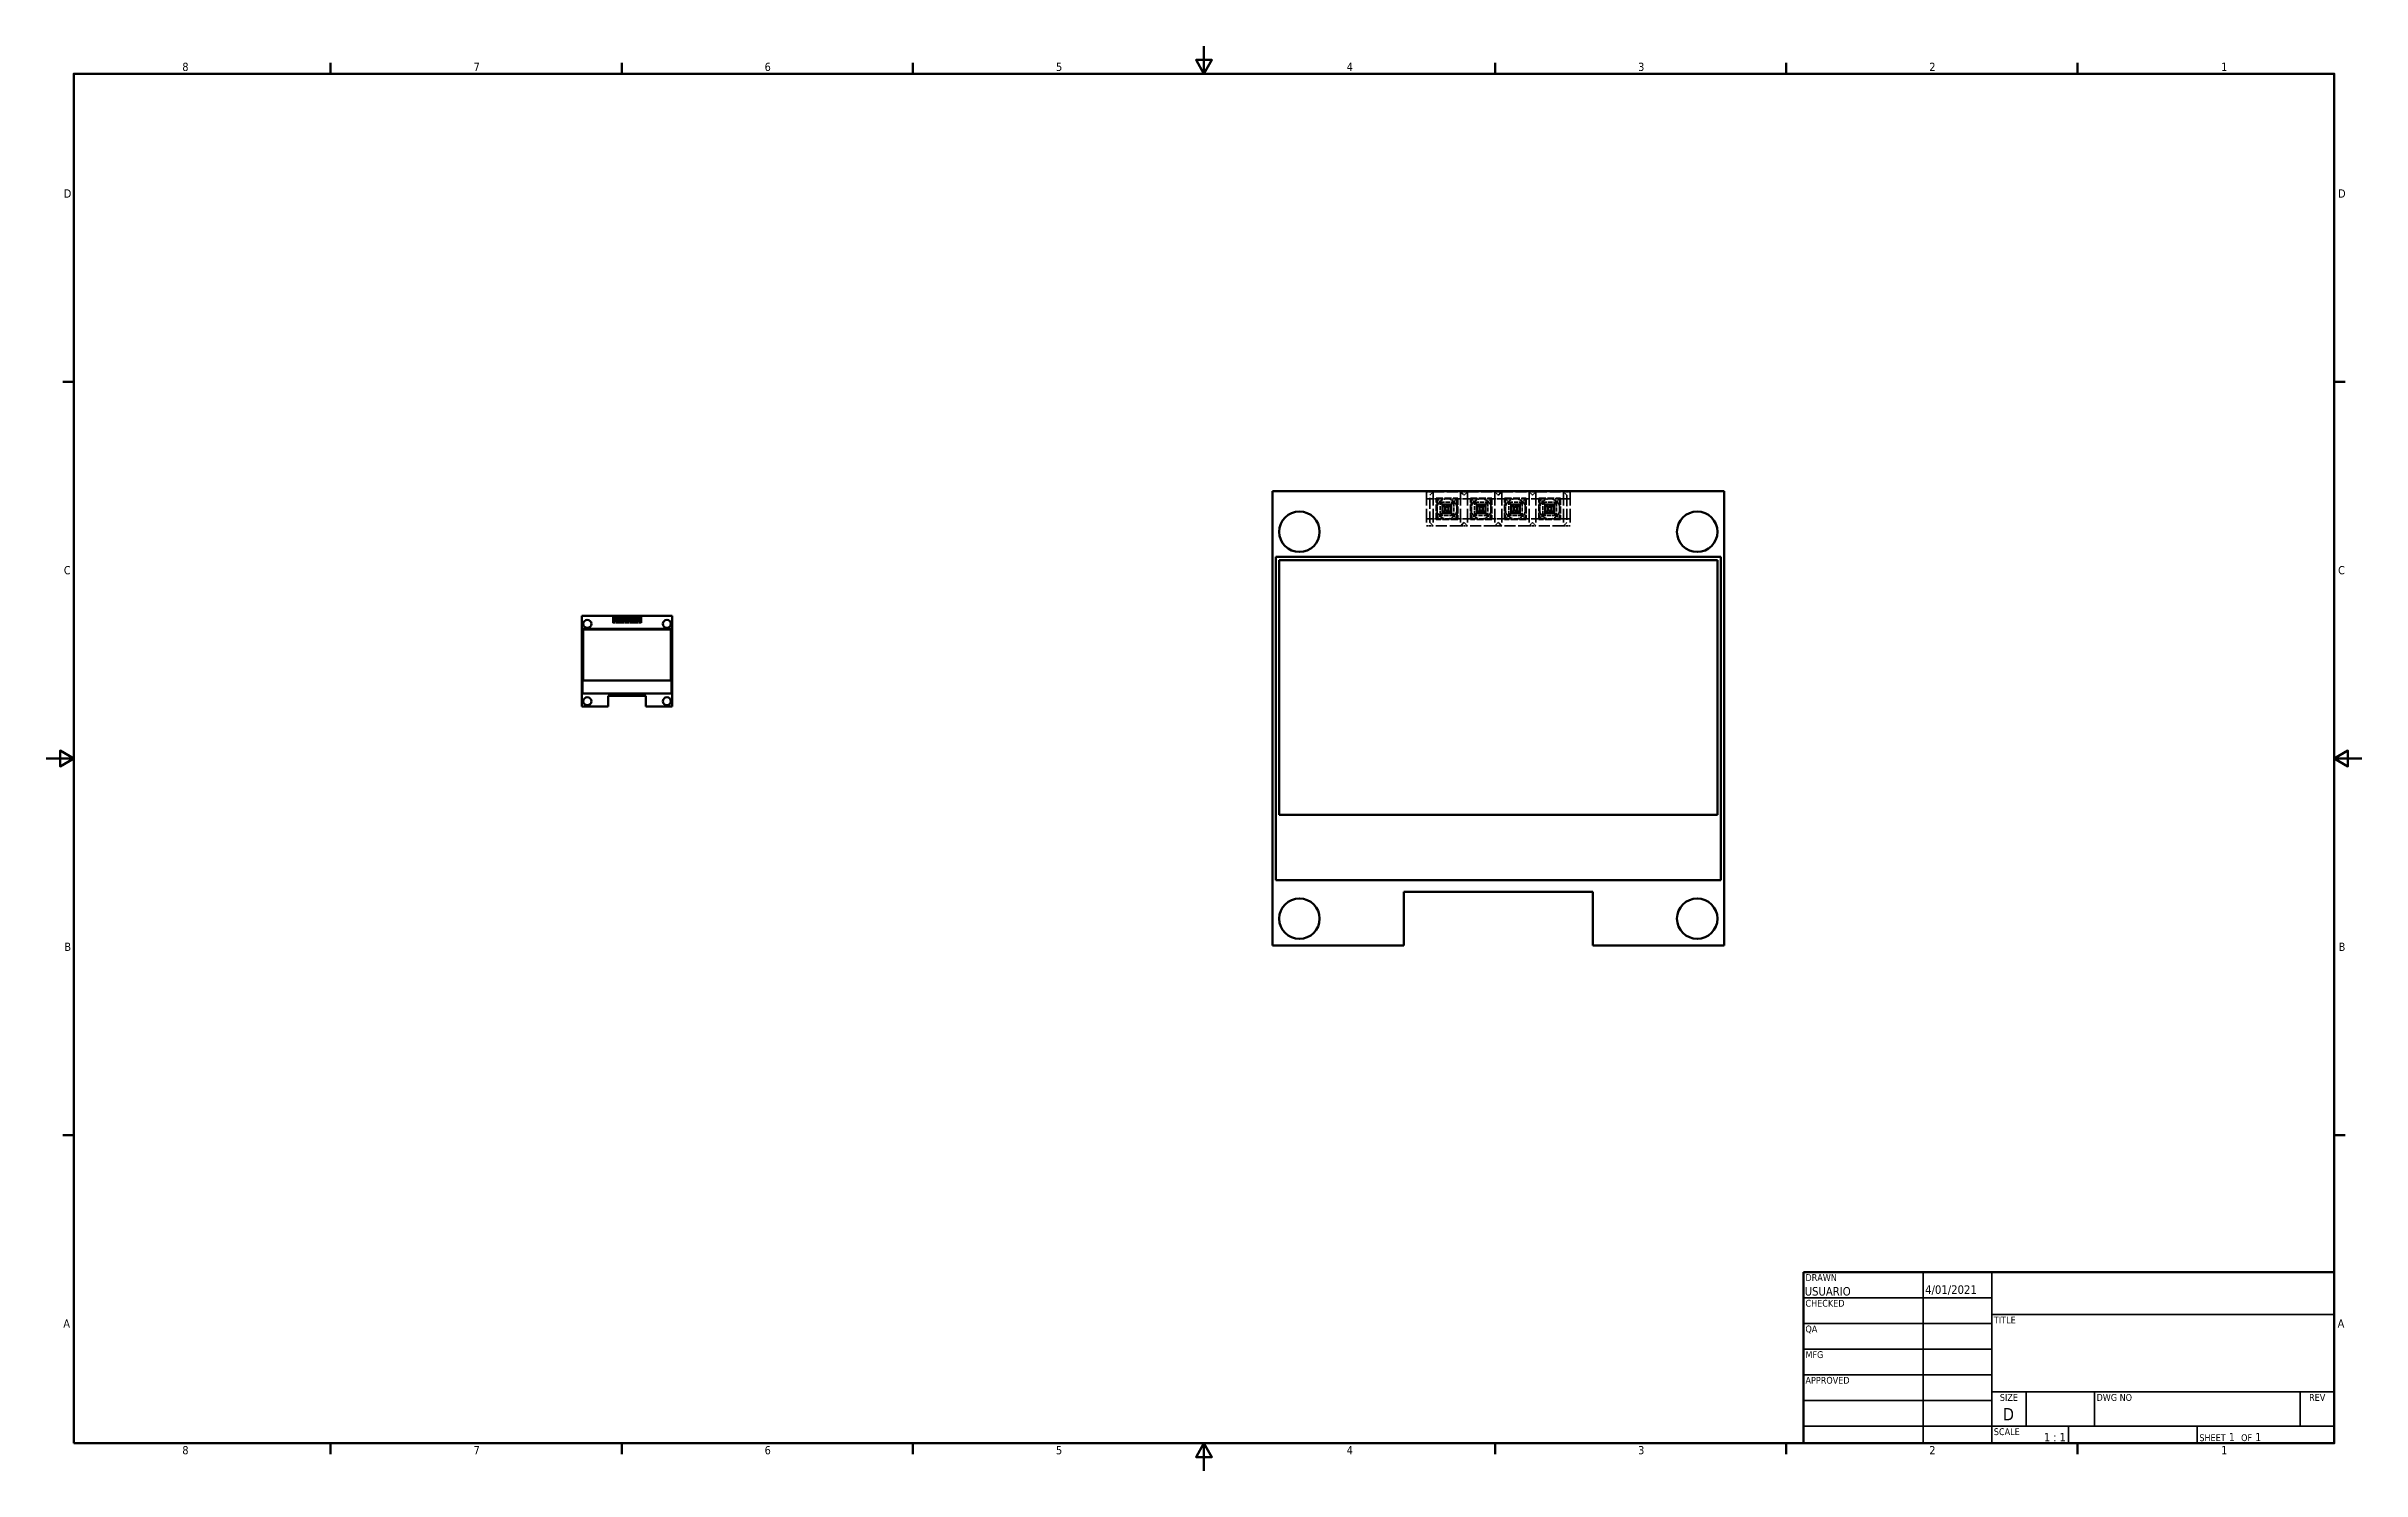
# Model space of a CAD drawing. Header units: millimetres. Extents: x 3 to 861, y 15 to 544.
import ezdxf
from ezdxf.enums import TextEntityAlignment as Align

# ---------------------------------------------------------------- set-up
doc = ezdxf.new("R2010")
doc.units = ezdxf.units.MM
doc.linetypes.add('DASHED', pattern=[0.2067, 0.1654, -0.0413])
for name, color, linetype, lineweight in [('Border (ANSI)', 7, 'Continuous', 70), ('Hidden (ANSI)', 7, 'DASHED', 35), ('Title (ANSI)', 7, 'Continuous', 50), ('Visible (ANSI)', 7, 'Continuous', 50)]:
    doc.layers.add(name, color=color, linetype=linetype, lineweight=lineweight)
doc.styles.add('Note Text (ANSI)', font='tahoma.ttf')
doc.styles.add('Text Style30', font='tahoma.ttf')
doc.styles.add('Text Style38', font='tahoma.ttf')
doc.styles.add('Text Style39', font='tahoma.ttf')

# ---------------------------------------------------------------- blocks, each defined once
blk = doc.blocks.new('Borders Default Border')
at = {"layer": 'Border (ANSI)'}
for p, q in [((107.95, 533.4), (107.95, 537.46)), ((215.9, 533.4), (215.9, 537.46)), ((323.85, 533.4), (323.85, 537.46)), ((539.75, 533.4), (539.75, 537.46)), ((647.7, 533.4), (647.7, 537.46)), ((755.65, 533.4), (755.65, 537.46)), ((12.7, 419.1), (8.64, 419.1)), ((850.9, 419.1), (854.96, 419.1)), ((12.7, 139.7), (8.64, 139.7)), ((850.9, 139.7), (854.96, 139.7)), ((107.95, 25.4), (107.95, 21.34)), ((215.9, 25.4), (215.9, 21.34)), ((323.85, 25.4), (323.85, 21.34)), ((539.75, 25.4), (539.75, 21.34)), ((647.7, 25.4), (647.7, 21.34)), ((755.65, 25.4), (755.65, 21.34))]:
    blk.add_line(p, q, dxfattribs=at)
at = {"layer": 'Border (ANSI)', "flags": 128}
for points in [[(431.8, 543.56), (431.8, 533.4), (428.87, 538.48), (434.73, 538.48), (431.8, 533.4)], [(12.7, 25.4), (12.7, 533.4), (850.9, 533.4), (850.9, 25.4), (12.7, 25.4)], [(2.54, 279.4), (12.7, 279.4), (7.62, 282.33), (7.62, 276.47), (12.7, 279.4)], [(861.06, 279.4), (850.9, 279.4), (855.98, 282.33), (855.98, 276.47), (850.9, 279.4)], [(431.8, 15.24), (431.8, 25.4), (428.87, 20.32), (434.73, 20.32), (431.8, 25.4)]]:
    blk.add_lwpolyline(points, dxfattribs=at)
at = {"layer": 'Border (ANSI)', "char_height": 3.05, "attachment_point": 7, "style": 'Note Text (ANSI)'}
for s, insert in [('8', (52.98, 534.35)), ('7', (160.98, 534.42)), ('6', (268.9, 534.35)), ('5', (376.93, 534.35)), ('4', (484.71, 534.42)), ('3', (592.78, 534.35)), ('2', (700.75, 534.42)), ('1', (808.94, 534.42)), ('D', (9.04, 487.43)), ('D', (852.32, 487.43)), ('C', (9.04, 347.67)), ('C', (852.32, 347.67)), ('B', (9.23, 208.03)), ('B', (852.51, 208.03)), ('A', (8.86, 68.33)), ('A', (852.14, 68.33)), ('8', (52.98, 21.27)), ('7', (160.98, 21.34)), ('6', (268.9, 21.27)), ('5', (376.93, 21.27)), ('4', (484.71, 21.34)), ('3', (592.78, 21.27)), ('2', (700.75, 21.34)), ('1', (808.94, 21.34))]:
    blk.add_mtext(s, dxfattribs=dict(at, insert=insert))
blk = doc.blocks.new('Title Blocks ANSI - Large')
at = {"layer": 'Title (ANSI)'}
for p, q in [((127, 189.23), (127, 125.73)), ((323.85, 189.23), (127, 189.23)), ((323.85, 125.73), (323.85, 189.23)), ((127, 125.73), (323.85, 125.73))]:
    blk.add_line(p, q, dxfattribs=at)
at = {"layer": 'Title (ANSI)', "lineweight": 35}
for p, q in [((171.45, 125.73), (171.45, 189.23)), ((196.85, 125.73), (196.85, 189.23)), ((127, 179.7), (196.85, 179.7)), ((196.85, 173.48), (323.85, 173.48)), ((127, 170.18), (196.85, 170.18)), ((127, 160.65), (196.85, 160.65)), ((127, 151.13), (196.85, 151.13)), ((127, 141.6), (196.85, 141.6)), ((323.85, 144.78), (196.85, 144.78)), ((209.55, 132.08), (209.55, 144.78)), ((234.95, 132.08), (234.95, 144.78)), ((311.15, 132.08), (311.15, 144.78)), ((196.85, 132.08), (127, 132.08)), ((323.85, 132.08), (196.85, 132.08)), ((225.3, 132.08), (225.3, 125.73)), ((273.05, 132.08), (273.05, 125.73))]:
    blk.add_line(p, q, dxfattribs=at)
at = {"layer": 'Title (ANSI)', "style": 'Text Style38'}
for s, p in [('DRAWN', (127.76, 188.47)), ('CHECKED', (127.76, 178.94)), ('TITLE', (197.61, 172.72)), ('QA', (127.76, 169.42)), ('MFG', (127.76, 159.89)), ('APPROVED', (127.76, 150.37)), ('DWG NO', (235.71, 144.02)), ('SCALE', (197.61, 131.32))]:
    blk.add_text(s, height=2.54, dxfattribs=at).set_placement(p, align=Align.TOP_LEFT)
for s, p in [('SIZE', (203.2, 144.02)), ('REV', (317.5, 144.02))]:
    blk.add_text(s, height=2.54, dxfattribs=at).set_placement(p, align=Align.TOP_CENTER)
at = {"layer": 'Title (ANSI)', "insert": (273.81, 126.49), "char_height": 3.048, "attachment_point": 7, "style": 'Note Text (ANSI)'}
blk.add_mtext('\\fTahoma|b0|i0;\\H2.5400;SHEET\\fTahoma|b0|i0;\\H3.0480; 1  \\fTahoma|b0|i0;\\H2.5400;OF\\fTahoma|b0|i0;\\H3.0480; 1 ', dxfattribs=at)
at = {"layer": 'Title (ANSI)'}
for tag, p, height, style in [('AUTHOR_001', (127.48, 180.53), 3.17, 'Text Style39'), ('CREATION_DATE_001', (172.13, 181.16), 3.17, 'Text Style39'), ('Sheet_Size_001', (200.93, 134.24), 4.57, 'Text Style30'), ('Initial_View_Scale_001', (216.2, 126.49), 3.05, 'Note Text (ANSI)')]:
    blk.add_attdef(tag, p, '', height=height, dxfattribs=dict(at, style=style))
at = {"layer": 'Title (ANSI)', "style": 'Text Style39'}
for tag, p in [('COMPANY', (260.35, 181.36)), ('REVISION_NUMBER', (317.5, 136.52))]:
    blk.add_attdef(tag, text='', height=3.17, dxfattribs=at).set_placement(p, align=Align.MIDDLE_CENTER)
at = {"layer": 'Title (ANSI)'}
for tag, height, style, p in [('CHECKED_BY', 3.17, 'Text Style39', (127.76, 170.94)), ('CHECKED_DATE', 3.17, 'Text Style39', (172.21, 170.94)), ('MFG_APPROVED_BY', 3.17, 'Text Style39', (127.76, 151.89)), ('MFG_APPROVED_DATE', 3.17, 'Text Style39', (172.21, 151.89)), ('ENG_APPROVED_BY', 3.17, 'Text Style39', (127.76, 142.37)), ('ENG_APPROVAL_DATE', 3.17, 'Text Style39', (172.21, 142.37)), ('PART_NUMBER', 4.57, 'Text Style30', (235.71, 132.84))]:
    blk.add_attdef(tag, text='', height=height, dxfattribs=dict(at, style=style)).set_placement(p, align=Align.BOTTOM_LEFT)
at = {"layer": 'Title (ANSI)', "style": 'Text Style30'}
blk.add_attdef('TITLE', text='', height=4.57, dxfattribs=at).set_placement((197.61, 158.06), align=Align.MIDDLE_LEFT)

msp = doc.modelspace()

# ---------------------------------------------------------------- linework, layer by layer
at = {"layer": 'Hidden (ANSI)', "ltscale": 30.720852}
for p, q in [((514.28, 378.35), (514.28, 365.65)), ((516.8, 378.35), (516.8, 365.65)), ((526.96, 378.35), (526.96, 365.65)), ((529.5, 378.35), (529.5, 365.65)), ((539.66, 378.35), (539.66, 365.65)), ((542.2, 378.35), (542.2, 365.65)), ((552.36, 378.35), (552.36, 365.65)), ((554.9, 378.35), (554.9, 365.65)), ((565.06, 378.35), (565.06, 365.65)), ((567.58, 378.35), (567.58, 365.65))]:
    msp.add_line(p, q, dxfattribs=at)
at = {"layer": 'Hidden (ANSI)', "ltscale": 4.799736}
for p, q in [((514.28, 378.35), (516.8, 378.35)), ((565.06, 378.35), (567.58, 378.35)), ((514.28, 365.65), (516.8, 365.65)), ((565.06, 365.65), (567.58, 365.65))]:
    msp.add_line(p, q, dxfattribs=at)
at = {"layer": 'Hidden (ANSI)', "ltscale": 3.420833}
for p, q in [((515.53, 377.08), (516.8, 378.35)), ((526.96, 378.35), (528.23, 377.08)), ((528.23, 377.08), (529.5, 378.35)), ((539.66, 378.35), (540.93, 377.08)), ((540.93, 377.08), (542.2, 378.35)), ((552.36, 378.35), (553.63, 377.08)), ((553.63, 377.08), (554.9, 378.35)), ((565.06, 378.35), (566.33, 377.08)), ((516.8, 365.65), (515.53, 366.92)), ((528.23, 366.92), (526.96, 365.65)), ((529.5, 365.65), (528.23, 366.92)), ((540.93, 366.92), (539.66, 365.65)), ((542.2, 365.65), (540.93, 366.92)), ((553.63, 366.92), (552.36, 365.65)), ((554.9, 365.65), (553.63, 366.92)), ((566.33, 366.92), (565.06, 365.65))]:
    msp.add_line(p, q, dxfattribs=at)
at = {"layer": 'Hidden (ANSI)', "ltscale": 24.576681}
for p, q in [((516.8, 378.35), (526.96, 378.35)), ((529.5, 378.35), (539.66, 378.35)), ((542.2, 378.35), (552.36, 378.35)), ((554.9, 378.35), (565.06, 378.35)), ((515.53, 366.92), (515.53, 377.08)), ((566.33, 377.08), (566.33, 366.92)), ((526.96, 365.65), (516.8, 365.65)), ((539.66, 365.65), (529.5, 365.65)), ((552.36, 365.65), (542.2, 365.65)), ((565.06, 365.65), (554.9, 365.65))]:
    msp.add_line(p, q, dxfattribs=at)
at = {"layer": 'Hidden (ANSI)', "ltscale": 4.83783}
for p, q in [((526.96, 378.35), (529.5, 378.35)), ((539.66, 378.35), (542.2, 378.35)), ((552.36, 378.35), (554.9, 378.35)), ((526.96, 365.65), (529.5, 365.65)), ((539.66, 365.65), (542.2, 365.65)), ((552.36, 365.65), (554.9, 365.65)), ((212.56, 332.3), (212.56, 329.76)), ((213.06, 332.3), (213.06, 329.76)), ((215.1, 332.3), (215.1, 329.76)), ((215.6, 332.3), (215.6, 329.76)), ((217.64, 332.3), (217.64, 329.76)), ((218.14, 332.3), (218.14, 329.76)), ((220.18, 332.3), (220.18, 329.76)), ((220.68, 332.3), (220.68, 329.76)), ((222.72, 332.3), (222.72, 329.76)), ((223.22, 332.3), (223.22, 329.76))]:
    msp.add_line(p, q, dxfattribs=at)
at = {"layer": 'Hidden (ANSI)', "ltscale": 7.332982}
for p, q in [((514.28, 375.75), (518.13, 375.75)), ((563.73, 375.75), (567.58, 375.75)), ((514.28, 368.25), (518.13, 368.25)), ((563.73, 368.25), (567.58, 368.25))]:
    msp.add_line(p, q, dxfattribs=at)
at = {"layer": 'Hidden (ANSI)', "ltscale": 15.237473}
for p, q in [((517.88, 368), (517.88, 376)), ((517.88, 376), (525.88, 376)), ((525.88, 376), (525.88, 368)), ((530.58, 368), (530.58, 376)), ((530.58, 376), (538.58, 376)), ((538.58, 376), (538.58, 368)), ((543.28, 368), (543.28, 376)), ((543.28, 376), (551.28, 376)), ((551.28, 376), (551.28, 368)), ((555.98, 368), (555.98, 376)), ((555.98, 376), (563.98, 376)), ((563.98, 376), (563.98, 368)), ((525.88, 368), (517.88, 368)), ((538.58, 368), (530.58, 368)), ((551.28, 368), (543.28, 368)), ((563.98, 368), (555.98, 368))]:
    msp.add_line(p, q, dxfattribs=at)
at = {"layer": 'Hidden (ANSI)', "ltscale": 4.948447}
for p, q in [((519.38, 374.5), (517.88, 376)), ((519.38, 369.5), (517.88, 368)), ((524.38, 374.5), (525.88, 376)), ((524.38, 369.5), (525.88, 368)), ((532.08, 374.5), (530.58, 376)), ((532.08, 369.5), (530.58, 368)), ((537.08, 374.5), (538.58, 376)), ((537.08, 369.5), (538.58, 368)), ((544.78, 374.5), (543.28, 376)), ((544.78, 369.5), (543.28, 368)), ((549.78, 374.5), (551.28, 376)), ((549.78, 369.5), (551.28, 368)), ((557.48, 374.5), (555.98, 376)), ((557.48, 369.5), (555.98, 368)), ((562.48, 374.5), (563.98, 376)), ((562.48, 369.5), (563.98, 368))]:
    msp.add_line(p, q, dxfattribs=at)
at = {"layer": 'Hidden (ANSI)', "ltscale": 0.237987}
for p, q in [((518.25, 375.75), (518.13, 375.75)), ((525.63, 375.75), (525.5, 375.75)), ((530.83, 375.75), (530.95, 375.75)), ((538.2, 375.75), (538.33, 375.75)), ((543.53, 375.75), (543.65, 375.75)), ((550.9, 375.75), (551.03, 375.75)), ((556.23, 375.75), (556.35, 375.75)), ((563.6, 375.75), (563.73, 375.75)), ((518.13, 368.25), (518.25, 368.25)), ((525.5, 368.25), (525.63, 368.25)), ((530.83, 368.25), (530.95, 368.25)), ((538.2, 368.25), (538.33, 368.25)), ((543.53, 368.25), (543.65, 368.25)), ((550.9, 368.25), (551.03, 368.25)), ((556.23, 368.25), (556.35, 368.25)), ((563.6, 368.25), (563.73, 368.25))]:
    msp.add_line(p, q, dxfattribs=at)
at = {"layer": 'Hidden (ANSI)', "ltscale": 14.285125}
for p, q in [((518.13, 368.25), (518.13, 375.75)), ((518.25, 375.75), (518.25, 368.25)), ((525.5, 375.75), (525.5, 368.25)), ((525.63, 368.25), (525.63, 375.75)), ((530.83, 375.75), (530.83, 368.25)), ((530.95, 375.75), (530.95, 368.25)), ((538.2, 375.75), (538.2, 368.25)), ((538.33, 375.75), (538.33, 368.25)), ((543.53, 375.75), (543.53, 368.25)), ((543.65, 375.75), (543.65, 368.25)), ((550.9, 375.75), (550.9, 368.25)), ((551.03, 375.75), (551.03, 368.25)), ((556.23, 375.75), (556.23, 368.25)), ((556.35, 375.75), (556.35, 368.25)), ((563.6, 375.75), (563.6, 368.25)), ((563.73, 375.75), (563.73, 368.25))]:
    msp.add_line(p, q, dxfattribs=at)
at = {"layer": 'Hidden (ANSI)', "ltscale": 13.80895}
for p, q in [((518.25, 375.75), (525.5, 375.75)), ((530.95, 375.75), (538.2, 375.75)), ((543.65, 375.75), (550.9, 375.75)), ((556.35, 375.75), (563.6, 375.75)), ((518.25, 368.25), (525.5, 368.25)), ((530.95, 368.25), (538.2, 368.25)), ((543.65, 368.25), (550.9, 368.25)), ((556.35, 368.25), (563.6, 368.25))]:
    msp.add_line(p, q, dxfattribs=at)
at = {"layer": 'Hidden (ANSI)', "ltscale": 1.013358}
for p, q in [((519.33, 374.52), (519.23, 374.63)), ((519.33, 369.43), (519.23, 369.33)), ((524.42, 374.52), (524.53, 374.63)), ((524.42, 369.43), (524.53, 369.33)), ((532.03, 374.52), (531.93, 374.63)), ((532.03, 369.43), (531.93, 369.33)), ((537.12, 374.52), (537.23, 374.63)), ((537.12, 369.43), (537.23, 369.33)), ((544.73, 374.52), (544.63, 374.63)), ((544.73, 369.43), (544.63, 369.33)), ((549.82, 374.52), (549.93, 374.63)), ((549.82, 369.43), (549.93, 369.33)), ((557.43, 374.52), (557.33, 374.63)), ((557.43, 369.43), (557.33, 369.33)), ((562.52, 374.52), (562.63, 374.63)), ((562.52, 369.43), (562.63, 369.33))]:
    msp.add_line(p, q, dxfattribs=at)
at = {"layer": 'Hidden (ANSI)', "ltscale": 9.523383}
for p, q in [((519.38, 369.5), (519.38, 374.5)), ((519.38, 374.5), (524.38, 374.5)), ((524.38, 369.5), (519.38, 369.5)), ((524.38, 374.5), (524.38, 369.5)), ((532.08, 369.5), (532.08, 374.5)), ((532.08, 374.5), (537.08, 374.5)), ((537.08, 369.5), (532.08, 369.5)), ((537.08, 374.5), (537.08, 369.5)), ((544.78, 369.5), (544.78, 374.5)), ((544.78, 374.5), (549.78, 374.5)), ((549.78, 369.5), (544.78, 369.5)), ((549.78, 374.5), (549.78, 369.5)), ((557.48, 369.5), (557.48, 374.5)), ((557.48, 374.5), (562.48, 374.5)), ((562.48, 369.5), (557.48, 369.5)), ((562.48, 374.5), (562.48, 369.5))]:
    msp.add_line(p, q, dxfattribs=at)
at = {"layer": 'Hidden (ANSI)', "ltscale": 6.666338}
for p, q in [((520.13, 370.25), (520.13, 373.75)), ((520.13, 373.75), (523.63, 373.75)), ((520.13, 370.25), (523.63, 370.25)), ((523.63, 370.25), (523.63, 373.75)), ((532.83, 370.25), (532.83, 373.75)), ((532.83, 373.75), (536.33, 373.75)), ((532.83, 370.25), (536.33, 370.25)), ((536.33, 370.25), (536.33, 373.75)), ((545.53, 370.25), (545.53, 373.75)), ((545.53, 373.75), (549.03, 373.75)), ((545.53, 370.25), (549.03, 370.25)), ((549.03, 370.25), (549.03, 373.75)), ((558.23, 370.25), (558.23, 373.75)), ((558.23, 373.75), (561.73, 373.75)), ((558.23, 370.25), (561.73, 370.25)), ((561.73, 370.25), (561.73, 373.75))]:
    msp.add_line(p, q, dxfattribs=at)
at = {"layer": 'Hidden (ANSI)', "ltscale": 0.236097}
for p, q in [((520.28, 373.58), (520.25, 373.6)), ((523.48, 373.58), (523.5, 373.6)), ((532.98, 373.58), (532.95, 373.6)), ((536.18, 373.58), (536.2, 373.6)), ((545.68, 373.58), (545.65, 373.6)), ((548.88, 373.58), (548.9, 373.6)), ((558.38, 373.58), (558.35, 373.6)), ((561.58, 373.58), (561.6, 373.6))]:
    msp.add_line(p, q, dxfattribs=at)
at = {"layer": 'Hidden (ANSI)', "ltscale": 6.094929}
for p, q in [((520.28, 373.58), (520.28, 370.38)), ((523.48, 373.58), (520.28, 373.58)), ((523.48, 370.38), (523.48, 373.58)), ((532.98, 373.58), (532.98, 370.38)), ((536.18, 373.58), (532.98, 373.58)), ((536.18, 370.38), (536.18, 373.58)), ((545.68, 373.58), (545.68, 370.38)), ((548.88, 373.58), (545.68, 373.58)), ((548.88, 370.38), (548.88, 373.58)), ((558.38, 373.58), (558.38, 370.38)), ((561.58, 373.58), (558.38, 373.58)), ((561.58, 370.38), (561.58, 373.58))]:
    msp.add_line(p, q, dxfattribs=at)
at = {"layer": 'Hidden (ANSI)', "ltscale": 3.809293}
for p, q in [((520.38, 371), (520.38, 373)), ((521.13, 373), (521.13, 371)), ((522.63, 371), (522.63, 373)), ((523.38, 371), (523.38, 373)), ((533.08, 371), (533.08, 373)), ((533.83, 373), (533.83, 371)), ((535.33, 371), (535.33, 373)), ((536.08, 371), (536.08, 373)), ((545.78, 371), (545.78, 373)), ((546.53, 373), (546.53, 371)), ((548.03, 371), (548.03, 373)), ((548.78, 371), (548.78, 373)), ((558.48, 371), (558.48, 373)), ((559.23, 373), (559.23, 371)), ((560.73, 371), (560.73, 373)), ((561.48, 371), (561.48, 373))]:
    msp.add_line(p, q, dxfattribs=at)
at = {"layer": 'Hidden (ANSI)', "ltscale": 5.71399}
for p, q in [((520.38, 373), (523.38, 373)), ((520.38, 371), (523.38, 371)), ((533.08, 373), (536.08, 373)), ((533.08, 371), (536.08, 371)), ((545.78, 373), (548.78, 373)), ((545.78, 371), (548.78, 371)), ((558.48, 373), (561.48, 373)), ((558.48, 371), (561.48, 371))]:
    msp.add_line(p, q, dxfattribs=at)
at = {"layer": 'Hidden (ANSI)', "ltscale": 9.904323}
for p, q in [((525.63, 375.75), (530.83, 375.75)), ((538.33, 375.75), (543.53, 375.75)), ((551.03, 375.75), (556.23, 375.75)), ((525.63, 368.25), (530.83, 368.25)), ((538.33, 368.25), (543.53, 368.25)), ((551.03, 368.25), (556.23, 368.25))]:
    msp.add_line(p, q, dxfattribs=at)
at = {"layer": 'Hidden (ANSI)', "ltscale": 0.959867}
for p, q in [((212.56, 332.3), (213.06, 332.3)), ((212.56, 329.76), (213.06, 329.76)), ((222.72, 332.3), (223.22, 332.3)), ((222.72, 329.76), (223.22, 329.76))]:
    msp.add_line(p, q, dxfattribs=at)
at = {"layer": 'Hidden (ANSI)', "ltscale": 1.466516}
for p, q in [((212.56, 331.78), (213.33, 331.78)), ((212.56, 330.28), (213.33, 330.28)), ((222.45, 331.78), (223.22, 331.78)), ((222.45, 330.28), (223.22, 330.28))]:
    msp.add_line(p, q, dxfattribs=at)
at = {"layer": 'Hidden (ANSI)', "ltscale": 0.684087}
for p, q in [((212.81, 332.05), (213.06, 332.3)), ((213.06, 329.76), (212.81, 330.01)), ((215.1, 332.3), (215.35, 332.05)), ((215.35, 330.01), (215.1, 329.76)), ((215.35, 332.05), (215.6, 332.3)), ((215.6, 329.76), (215.35, 330.01)), ((217.64, 332.3), (217.89, 332.05)), ((217.89, 330.01), (217.64, 329.76)), ((217.89, 332.05), (218.14, 332.3)), ((218.14, 329.76), (217.89, 330.01)), ((220.18, 332.3), (220.43, 332.05)), ((220.43, 330.01), (220.18, 329.76)), ((220.43, 332.05), (220.68, 332.3)), ((220.68, 329.76), (220.43, 330.01)), ((222.72, 332.3), (222.97, 332.05)), ((222.97, 330.01), (222.72, 329.76))]:
    msp.add_line(p, q, dxfattribs=at)
at = {"layer": 'Hidden (ANSI)', "ltscale": 3.870244}
for p, q in [((212.81, 330.01), (212.81, 332.05)), ((213.06, 332.3), (215.1, 332.3)), ((215.1, 329.76), (213.06, 329.76)), ((215.6, 332.3), (217.64, 332.3)), ((217.64, 329.76), (215.6, 329.76)), ((218.14, 332.3), (220.18, 332.3)), ((220.18, 329.76), (218.14, 329.76)), ((220.68, 332.3), (222.72, 332.3)), ((222.72, 329.76), (220.68, 329.76)), ((222.97, 332.05), (222.97, 330.01))]:
    msp.add_line(p, q, dxfattribs=at)
at = {"layer": 'Hidden (ANSI)', "ltscale": 3.047415}
for p, q in [((213.28, 330.23), (213.28, 331.83)), ((213.28, 331.83), (214.88, 331.83)), ((214.88, 330.23), (213.28, 330.23)), ((214.88, 331.83), (214.88, 330.23)), ((215.82, 330.23), (215.82, 331.83)), ((215.82, 331.83), (217.42, 331.83)), ((217.42, 330.23), (215.82, 330.23)), ((217.42, 331.83), (217.42, 330.23)), ((218.36, 330.23), (218.36, 331.83)), ((218.36, 331.83), (219.96, 331.83)), ((219.96, 330.23), (218.36, 330.23)), ((219.96, 331.83), (219.96, 330.23)), ((220.9, 330.23), (220.9, 331.83)), ((220.9, 331.83), (222.5, 331.83)), ((222.5, 330.23), (220.9, 330.23)), ((222.5, 331.83), (222.5, 330.23))]:
    msp.add_line(p, q, dxfattribs=at)
at = {"layer": 'Hidden (ANSI)', "ltscale": 0.989609}
for p, q in [((213.58, 331.53), (213.28, 331.83)), ((213.58, 330.53), (213.28, 330.23)), ((214.58, 331.53), (214.88, 331.83)), ((214.58, 330.53), (214.88, 330.23)), ((216.12, 331.53), (215.82, 331.83)), ((216.12, 330.53), (215.82, 330.23)), ((217.12, 331.53), (217.42, 331.83)), ((217.12, 330.53), (217.42, 330.23)), ((218.66, 331.53), (218.36, 331.83)), ((218.66, 330.53), (218.36, 330.23)), ((219.66, 331.53), (219.96, 331.83)), ((219.66, 330.53), (219.96, 330.23)), ((221.2, 331.53), (220.9, 331.83)), ((221.2, 330.53), (220.9, 330.23)), ((222.2, 331.53), (222.5, 331.83)), ((222.2, 330.53), (222.5, 330.23))]:
    msp.add_line(p, q, dxfattribs=at)
at = {"layer": 'Hidden (ANSI)', "ltscale": 0.047517}
for p, q in [((213.35, 331.78), (213.33, 331.78)), ((213.33, 330.28), (213.35, 330.28)), ((214.83, 331.78), (214.8, 331.78)), ((214.8, 330.28), (214.83, 330.28)), ((215.87, 331.78), (215.89, 331.78)), ((215.87, 330.28), (215.89, 330.28)), ((217.34, 331.78), (217.37, 331.78)), ((217.34, 330.28), (217.37, 330.28)), ((218.41, 331.78), (218.43, 331.78)), ((218.41, 330.28), (218.43, 330.28)), ((219.88, 331.78), (219.91, 331.78)), ((219.88, 330.28), (219.91, 330.28)), ((220.95, 331.78), (220.97, 331.78)), ((220.95, 330.28), (220.97, 330.28)), ((222.42, 331.78), (222.45, 331.78)), ((222.42, 330.28), (222.45, 330.28))]:
    msp.add_line(p, q, dxfattribs=at)
at = {"layer": 'Hidden (ANSI)', "ltscale": 2.856945}
for p, q in [((213.33, 330.28), (213.33, 331.78)), ((213.35, 331.78), (213.35, 330.28)), ((214.8, 331.78), (214.8, 330.28)), ((214.83, 330.28), (214.83, 331.78)), ((215.87, 331.78), (215.87, 330.28)), ((215.89, 331.78), (215.89, 330.28)), ((217.34, 331.78), (217.34, 330.28)), ((217.37, 331.78), (217.37, 330.28)), ((218.41, 331.78), (218.41, 330.28)), ((218.43, 331.78), (218.43, 330.28)), ((219.88, 331.78), (219.88, 330.28)), ((219.91, 331.78), (219.91, 330.28)), ((220.95, 331.78), (220.95, 330.28)), ((220.97, 331.78), (220.97, 330.28)), ((222.42, 331.78), (222.42, 330.28)), ((222.45, 331.78), (222.45, 330.28))]:
    msp.add_line(p, q, dxfattribs=at)
at = {"layer": 'Hidden (ANSI)', "ltscale": 2.76171}
for p, q in [((213.35, 331.78), (214.8, 331.78)), ((213.35, 330.28), (214.8, 330.28)), ((215.89, 331.78), (217.34, 331.78)), ((215.89, 330.28), (217.34, 330.28)), ((218.43, 331.78), (219.88, 331.78)), ((218.43, 330.28), (219.88, 330.28)), ((220.97, 331.78), (222.42, 331.78)), ((220.97, 330.28), (222.42, 330.28))]:
    msp.add_line(p, q, dxfattribs=at)
at = {"layer": 'Hidden (ANSI)', "ltscale": 0.202592}
for p, q in [((213.57, 331.53), (213.55, 331.56)), ((213.57, 330.52), (213.55, 330.49)), ((214.59, 331.53), (214.61, 331.56)), ((214.59, 330.52), (214.61, 330.49)), ((216.11, 331.53), (216.09, 331.56)), ((216.11, 330.52), (216.09, 330.49)), ((217.13, 331.53), (217.15, 331.56)), ((217.13, 330.52), (217.15, 330.49)), ((218.65, 331.53), (218.63, 331.56)), ((218.65, 330.52), (218.63, 330.49)), ((219.67, 331.53), (219.69, 331.56)), ((219.67, 330.52), (219.69, 330.49)), ((221.19, 331.53), (221.17, 331.56)), ((221.19, 330.52), (221.17, 330.49)), ((222.21, 331.53), (222.23, 331.56)), ((222.21, 330.52), (222.23, 330.49))]:
    msp.add_line(p, q, dxfattribs=at)
at = {"layer": 'Hidden (ANSI)', "ltscale": 1.904597}
for p, q in [((213.58, 330.53), (213.58, 331.53)), ((213.58, 331.53), (214.58, 331.53)), ((214.58, 330.53), (213.58, 330.53)), ((214.58, 331.53), (214.58, 330.53)), ((216.12, 330.53), (216.12, 331.53)), ((216.12, 331.53), (217.12, 331.53)), ((217.12, 330.53), (216.12, 330.53)), ((217.12, 331.53), (217.12, 330.53)), ((218.66, 330.53), (218.66, 331.53)), ((218.66, 331.53), (219.66, 331.53)), ((219.66, 330.53), (218.66, 330.53)), ((219.66, 331.53), (219.66, 330.53)), ((221.2, 330.53), (221.2, 331.53)), ((221.2, 331.53), (222.2, 331.53)), ((222.2, 330.53), (221.2, 330.53)), ((222.2, 331.53), (222.2, 330.53))]:
    msp.add_line(p, q, dxfattribs=at)
at = {"layer": 'Hidden (ANSI)', "ltscale": 1.333188}
for p, q in [((213.73, 330.68), (213.73, 331.38)), ((213.73, 331.38), (214.43, 331.38)), ((213.73, 330.68), (214.43, 330.68)), ((214.43, 330.68), (214.43, 331.38)), ((216.27, 330.68), (216.27, 331.38)), ((216.27, 331.38), (216.97, 331.38)), ((216.27, 330.68), (216.97, 330.68)), ((216.97, 330.68), (216.97, 331.38)), ((218.81, 330.68), (218.81, 331.38)), ((218.81, 331.38), (219.51, 331.38)), ((218.81, 330.68), (219.51, 330.68)), ((219.51, 330.68), (219.51, 331.38)), ((221.35, 330.68), (221.35, 331.38)), ((221.35, 331.38), (222.05, 331.38)), ((221.35, 330.68), (222.05, 330.68)), ((222.05, 330.68), (222.05, 331.38))]:
    msp.add_line(p, q, dxfattribs=at)
at = {"layer": 'Hidden (ANSI)', "ltscale": 0.047139}
for p, q in [((213.76, 331.35), (213.75, 331.35)), ((214.4, 331.35), (214.4, 331.35)), ((216.3, 331.35), (216.29, 331.35)), ((216.94, 331.35), (216.94, 331.35)), ((218.84, 331.35), (218.83, 331.35)), ((219.48, 331.35), (219.48, 331.35)), ((221.38, 331.35), (221.37, 331.35)), ((222.02, 331.35), (222.02, 331.35))]:
    msp.add_line(p, q, dxfattribs=at)
at = {"layer": 'Hidden (ANSI)', "ltscale": 1.218906}
for p, q in [((213.76, 331.35), (213.76, 330.71)), ((214.4, 331.35), (213.76, 331.35)), ((214.4, 330.71), (214.4, 331.35)), ((216.3, 331.35), (216.3, 330.71)), ((216.94, 331.35), (216.3, 331.35)), ((216.94, 330.71), (216.94, 331.35)), ((218.84, 331.35), (218.84, 330.71)), ((219.48, 331.35), (218.84, 331.35)), ((219.48, 330.71), (219.48, 331.35)), ((221.38, 331.35), (221.38, 330.71)), ((222.02, 331.35), (221.38, 331.35)), ((222.02, 330.71), (222.02, 331.35))]:
    msp.add_line(p, q, dxfattribs=at)
at = {"layer": 'Hidden (ANSI)', "ltscale": 0.761779}
for p, q in [((213.78, 330.83), (213.78, 331.23)), ((213.93, 331.23), (213.93, 330.83)), ((214.23, 330.83), (214.23, 331.23)), ((214.38, 330.83), (214.38, 331.23)), ((216.32, 330.83), (216.32, 331.23)), ((216.47, 331.23), (216.47, 330.83)), ((216.77, 330.83), (216.77, 331.23)), ((216.92, 330.83), (216.92, 331.23)), ((218.86, 330.83), (218.86, 331.23)), ((219.01, 331.23), (219.01, 330.83)), ((219.31, 330.83), (219.31, 331.23)), ((219.46, 330.83), (219.46, 331.23)), ((221.4, 330.83), (221.4, 331.23)), ((221.55, 331.23), (221.55, 330.83)), ((221.85, 330.83), (221.85, 331.23)), ((222, 330.83), (222, 331.23))]:
    msp.add_line(p, q, dxfattribs=at)
at = {"layer": 'Hidden (ANSI)', "ltscale": 1.142718}
for p, q in [((213.78, 331.23), (214.38, 331.23)), ((213.78, 330.83), (214.38, 330.83)), ((216.32, 331.23), (216.92, 331.23)), ((216.32, 330.83), (216.92, 330.83)), ((218.86, 331.23), (219.46, 331.23)), ((218.86, 330.83), (219.46, 330.83)), ((221.4, 331.23), (222, 331.23)), ((221.4, 330.83), (222, 330.83))]:
    msp.add_line(p, q, dxfattribs=at)
at = {"layer": 'Hidden (ANSI)', "ltscale": 1.980784}
for p, q in [((214.83, 331.78), (215.87, 331.78)), ((214.83, 330.28), (215.87, 330.28)), ((217.37, 331.78), (218.41, 331.78)), ((217.37, 330.28), (218.41, 330.28)), ((219.91, 331.78), (220.95, 331.78)), ((219.91, 330.28), (220.95, 330.28))]:
    msp.add_line(p, q, dxfattribs=at)
at = {"layer": 'Hidden (ANSI)', "ltscale": 0.967486}
for p, q in [((215.1, 332.3), (215.6, 332.3)), ((215.1, 329.76), (215.6, 329.76)), ((217.64, 332.3), (218.14, 332.3)), ((217.64, 329.76), (218.14, 329.76)), ((220.18, 332.3), (220.68, 332.3)), ((220.18, 329.76), (220.68, 329.76))]:
    msp.add_line(p, q, dxfattribs=at)
at = {"layer": 'Hidden (ANSI)', "ltscale": 11.214687}
for points in [[(519.23, 374.63), (519.05, 374.45), (518.89, 374.26), (518.61, 373.83), (518.5, 373.61), (518.23, 372.93), (518.13, 372.46), (518.12, 371.5), (518.22, 371.03), (518.49, 370.35), (518.61, 370.12), (518.89, 369.7), (519.05, 369.51), (519.23, 369.33)], [(524.53, 374.63), (524.35, 374.81), (524.15, 374.97), (523.73, 375.24), (523.51, 375.36), (522.83, 375.63), (522.35, 375.73), (521.39, 375.73), (520.93, 375.64), (520.25, 375.36), (520.02, 375.25), (519.6, 374.97), (519.4, 374.81), (519.23, 374.63)], [(519.23, 369.33), (519.4, 369.15), (519.6, 368.99), (520.02, 368.72), (520.25, 368.6), (520.92, 368.33), (521.4, 368.23), (522.36, 368.23), (522.82, 368.32), (523.51, 368.59), (523.73, 368.71), (524.15, 368.99), (524.35, 369.15), (524.53, 369.33)], [(524.53, 369.33), (524.71, 369.51), (524.87, 369.7), (525.14, 370.12), (525.26, 370.35), (525.53, 371.03), (525.62, 371.5), (525.63, 372.46), (525.54, 372.92), (525.26, 373.61), (525.14, 373.83), (524.87, 374.26), (524.71, 374.45), (524.53, 374.63)]]:
    msp.add_open_spline(points, degree=3, knots=[0, 0, 0, 0, 0.0151049, 0.0151049, 0.0302108, 0.0302108, 0.0588455, 0.0588455, 0.0878302, 0.0878302, 0.1028784, 0.1028784, 0.1179183, 0.1179183, 0.1179183, 0.1179183], dxfattribs=at)
at = {"layer": 'Hidden (ANSI)', "ltscale": 11.214121}
msp.add_open_spline([(531.93, 374.63), (531.75, 374.45), (531.59, 374.26), (531.31, 373.83), (531.2, 373.61), (530.93, 372.93), (530.83, 372.46), (530.82, 371.43), (530.94, 370.97), (531.19, 370.35), (531.31, 370.12), (531.59, 369.7), (531.75, 369.51), (531.93, 369.33)], degree=3, knots=[0, 0, 0, 0, 0.015096, 0.015096, 0.0301925, 0.0301925, 0.0588435, 0.0588435, 0.0915724, 0.0915724, 0.1115177, 0.1115177, 0.1314524, 0.1314524, 0.1314524, 0.1314524], dxfattribs=at)
at = {"layer": 'Hidden (ANSI)', "ltscale": 11.213995}
for points in [[(537.23, 374.63), (537.05, 374.81), (536.85, 374.97), (536.43, 375.24), (536.21, 375.36), (535.53, 375.63), (535.06, 375.73), (534.03, 375.73), (533.56, 375.61), (532.95, 375.36), (532.72, 375.25), (532.3, 374.97), (532.1, 374.81), (531.93, 374.63)], [(531.93, 369.33), (532.1, 369.15), (532.3, 368.99), (532.72, 368.72), (532.95, 368.6), (533.62, 368.33), (534.1, 368.23), (535.12, 368.23), (535.59, 368.34), (536.21, 368.59), (536.43, 368.71), (536.85, 368.99), (537.05, 369.15), (537.23, 369.33)], [(537.23, 369.33), (537.41, 369.5), (537.57, 369.7), (537.84, 370.12), (537.96, 370.35), (538.23, 371.02), (538.32, 371.5), (538.33, 372.52), (538.21, 372.99), (537.96, 373.61), (537.84, 373.83), (537.57, 374.26), (537.41, 374.45), (537.23, 374.63)]]:
    msp.add_open_spline(points, degree=3, knots=[0, 0, 0, 0, 0.0150935, 0.0150935, 0.0301874, 0.0301874, 0.0588429, 0.0588429, 0.0915836, 0.0915836, 0.1115351, 0.1115351, 0.131476, 0.131476, 0.131476, 0.131476], dxfattribs=at)
at = {"layer": 'Hidden (ANSI)', "ltscale": 11.213676}
msp.add_open_spline([(544.63, 374.63), (544.45, 374.45), (544.29, 374.26), (544.01, 373.83), (543.9, 373.61), (543.63, 372.93), (543.53, 372.46), (543.52, 371.43), (543.64, 370.96), (543.89, 370.35), (544.01, 370.12), (544.29, 369.7), (544.45, 369.51), (544.63, 369.33)], degree=3, knots=[0, 0, 0, 0, 0.0150872, 0.0150872, 0.0301744, 0.0301744, 0.0588415, 0.0588415, 0.0916127, 0.0916127, 0.1115811, 0.1115811, 0.1315394, 0.1315394, 0.1315394, 0.1315394], dxfattribs=at)
at = {"layer": 'Hidden (ANSI)', "ltscale": 11.213584}
for points in [[(549.93, 374.63), (549.75, 374.81), (549.55, 374.97), (549.13, 375.24), (548.91, 375.36), (548.23, 375.63), (547.76, 375.73), (546.73, 375.73), (546.26, 375.61), (545.65, 375.36), (545.42, 375.25), (545, 374.97), (544.8, 374.81), (544.63, 374.63)], [(544.63, 369.33), (544.8, 369.15), (545, 368.99), (545.42, 368.72), (545.65, 368.6), (546.32, 368.33), (546.8, 368.23), (547.82, 368.23), (548.29, 368.34), (548.91, 368.59), (549.13, 368.71), (549.55, 368.99), (549.75, 369.15), (549.93, 369.33)], [(549.93, 369.33), (550.11, 369.5), (550.27, 369.7), (550.54, 370.12), (550.66, 370.35), (550.93, 371.02), (551.02, 371.5), (551.03, 372.53), (550.91, 372.99), (550.66, 373.61), (550.54, 373.83), (550.27, 374.26), (550.11, 374.45), (549.93, 374.63)]]:
    msp.add_open_spline(points, degree=3, knots=[0, 0, 0, 0, 0.0150854, 0.0150854, 0.0301706, 0.0301706, 0.0588411, 0.0588411, 0.091621, 0.091621, 0.1115942, 0.1115942, 0.1315573, 0.1315573, 0.1315573, 0.1315573], dxfattribs=at)
at = {"layer": 'Hidden (ANSI)', "ltscale": 11.213346}
msp.add_open_spline([(557.33, 374.63), (557.15, 374.45), (556.99, 374.26), (556.72, 373.84), (556.6, 373.61), (556.33, 372.93), (556.23, 372.46), (556.22, 371.43), (556.34, 370.96), (556.59, 370.35), (556.71, 370.12), (556.99, 369.7), (557.15, 369.51), (557.33, 369.33)], degree=3, knots=[0, 0, 0, 0, 0.0150806, 0.0150806, 0.0301609, 0.0301609, 0.05884, 0.05884, 0.0916432, 0.0916432, 0.1116298, 0.1116298, 0.1316065, 0.1316065, 0.1316065, 0.1316065], dxfattribs=at)
at = {"layer": 'Hidden (ANSI)', "ltscale": 11.213276}
for points in [[(562.63, 374.63), (562.45, 374.81), (562.26, 374.97), (561.83, 375.24), (561.61, 375.36), (560.93, 375.63), (560.46, 375.73), (559.43, 375.73), (558.96, 375.61), (558.35, 375.36), (558.12, 375.25), (557.7, 374.97), (557.5, 374.81), (557.33, 374.63)], [(557.33, 369.33), (557.5, 369.15), (557.7, 368.99), (558.12, 368.72), (558.35, 368.6), (559.02, 368.33), (559.5, 368.23), (560.52, 368.23), (560.99, 368.35), (561.61, 368.59), (561.83, 368.71), (562.25, 368.99), (562.45, 369.15), (562.63, 369.33)], [(562.63, 369.33), (562.81, 369.5), (562.97, 369.7), (563.24, 370.12), (563.36, 370.35), (563.63, 371.02), (563.72, 371.5), (563.73, 372.53), (563.61, 372.99), (563.36, 373.61), (563.24, 373.84), (562.97, 374.26), (562.81, 374.45), (562.63, 374.63)]]:
    msp.add_open_spline(points, degree=3, knots=[0, 0, 0, 0, 0.0150792, 0.0150792, 0.030158, 0.030158, 0.0588397, 0.0588397, 0.0916495, 0.0916495, 0.1116395, 0.1116395, 0.1316198, 0.1316198, 0.1316198, 0.1316198], dxfattribs=at)
at = {"layer": 'Hidden (ANSI)', "ltscale": 2.242857}
for points in [[(213.55, 331.56), (213.51, 331.52), (213.48, 331.48), (213.43, 331.4), (213.4, 331.35), (213.35, 331.22), (213.33, 331.12), (213.33, 330.93), (213.35, 330.84), (213.4, 330.7), (213.43, 330.65), (213.48, 330.57), (213.51, 330.53), (213.55, 330.49)], [(214.61, 331.56), (214.57, 331.59), (214.54, 331.62), (214.45, 331.68), (214.41, 331.7), (214.27, 331.76), (214.18, 331.77), (213.98, 331.78), (213.89, 331.76), (213.75, 331.7), (213.71, 331.68), (213.62, 331.62), (213.59, 331.59), (213.55, 331.56)], [(213.55, 330.49), (213.59, 330.46), (213.62, 330.43), (213.71, 330.37), (213.75, 330.35), (213.89, 330.3), (213.98, 330.28), (214.18, 330.27), (214.27, 330.29), (214.41, 330.35), (214.45, 330.37), (214.54, 330.43), (214.57, 330.46), (214.61, 330.49)], [(214.61, 330.49), (214.65, 330.53), (214.68, 330.57), (214.73, 330.65), (214.76, 330.7), (214.81, 330.83), (214.83, 330.93), (214.83, 331.12), (214.81, 331.21), (214.76, 331.35), (214.73, 331.4), (214.68, 331.48), (214.65, 331.52), (214.61, 331.56)]]:
    msp.add_open_spline(points, degree=3, knots=[0, 0, 0, 0, 0.0151049, 0.0151049, 0.0302108, 0.0302108, 0.0588455, 0.0588455, 0.0878302, 0.0878302, 0.1028784, 0.1028784, 0.1179183, 0.1179183, 0.1179183, 0.1179183], dxfattribs=at)
at = {"layer": 'Hidden (ANSI)', "ltscale": 2.242746}
msp.add_open_spline([(216.09, 331.56), (216.05, 331.52), (216.02, 331.48), (215.97, 331.4), (215.94, 331.35), (215.89, 331.22), (215.87, 331.12), (215.87, 330.92), (215.89, 330.82), (215.94, 330.7), (215.97, 330.65), (216.02, 330.57), (216.05, 330.53), (216.09, 330.49)], degree=3, knots=[0, 0, 0, 0, 0.015096, 0.015096, 0.0301925, 0.0301925, 0.0588435, 0.0588435, 0.0915724, 0.0915724, 0.1115177, 0.1115177, 0.1314524, 0.1314524, 0.1314524, 0.1314524], dxfattribs=at)
at = {"layer": 'Hidden (ANSI)', "ltscale": 2.24272}
for points in [[(217.15, 331.56), (217.11, 331.59), (217.08, 331.62), (216.99, 331.68), (216.95, 331.7), (216.81, 331.76), (216.72, 331.77), (216.51, 331.78), (216.42, 331.75), (216.29, 331.7), (216.25, 331.68), (216.16, 331.62), (216.13, 331.59), (216.09, 331.56)], [(216.09, 330.49), (216.13, 330.46), (216.16, 330.43), (216.25, 330.37), (216.29, 330.35), (216.43, 330.3), (216.52, 330.28), (216.73, 330.27), (216.82, 330.3), (216.95, 330.35), (216.99, 330.37), (217.08, 330.43), (217.11, 330.46), (217.15, 330.49)], [(217.15, 330.49), (217.19, 330.53), (217.22, 330.57), (217.27, 330.65), (217.3, 330.7), (217.35, 330.83), (217.37, 330.93), (217.37, 331.13), (217.35, 331.23), (217.3, 331.35), (217.27, 331.4), (217.22, 331.48), (217.19, 331.52), (217.15, 331.56)]]:
    msp.add_open_spline(points, degree=3, knots=[0, 0, 0, 0, 0.0150935, 0.0150935, 0.0301874, 0.0301874, 0.0588429, 0.0588429, 0.0915836, 0.0915836, 0.1115351, 0.1115351, 0.131476, 0.131476, 0.131476, 0.131476], dxfattribs=at)
at = {"layer": 'Hidden (ANSI)', "ltscale": 2.242657}
msp.add_open_spline([(218.63, 331.56), (218.59, 331.52), (218.56, 331.48), (218.51, 331.4), (218.48, 331.35), (218.43, 331.22), (218.41, 331.12), (218.41, 330.92), (218.43, 330.82), (218.48, 330.7), (218.51, 330.65), (218.56, 330.57), (218.59, 330.53), (218.63, 330.49)], degree=3, knots=[0, 0, 0, 0, 0.0150872, 0.0150872, 0.0301744, 0.0301744, 0.0588415, 0.0588415, 0.0916127, 0.0916127, 0.1115811, 0.1115811, 0.1315394, 0.1315394, 0.1315394, 0.1315394], dxfattribs=at)
at = {"layer": 'Hidden (ANSI)', "ltscale": 2.242638}
for points in [[(219.69, 331.56), (219.65, 331.59), (219.62, 331.62), (219.53, 331.68), (219.49, 331.7), (219.35, 331.76), (219.26, 331.77), (219.05, 331.78), (218.96, 331.75), (218.83, 331.7), (218.79, 331.68), (218.7, 331.62), (218.67, 331.59), (218.63, 331.56)], [(218.63, 330.49), (218.67, 330.46), (218.7, 330.43), (218.79, 330.37), (218.83, 330.35), (218.97, 330.3), (219.06, 330.28), (219.27, 330.27), (219.36, 330.3), (219.49, 330.35), (219.53, 330.37), (219.62, 330.43), (219.65, 330.46), (219.69, 330.49)], [(219.69, 330.49), (219.73, 330.53), (219.76, 330.57), (219.81, 330.65), (219.84, 330.7), (219.89, 330.83), (219.91, 330.93), (219.91, 331.13), (219.89, 331.23), (219.84, 331.35), (219.81, 331.4), (219.76, 331.48), (219.73, 331.52), (219.69, 331.56)]]:
    msp.add_open_spline(points, degree=3, knots=[0, 0, 0, 0, 0.0150854, 0.0150854, 0.0301706, 0.0301706, 0.0588411, 0.0588411, 0.091621, 0.091621, 0.1115942, 0.1115942, 0.1315573, 0.1315573, 0.1315573, 0.1315573], dxfattribs=at)
at = {"layer": 'Hidden (ANSI)', "ltscale": 2.242591}
msp.add_open_spline([(221.17, 331.56), (221.13, 331.52), (221.1, 331.48), (221.05, 331.4), (221.02, 331.35), (220.97, 331.22), (220.95, 331.12), (220.95, 330.92), (220.97, 330.82), (221.02, 330.7), (221.05, 330.65), (221.1, 330.57), (221.13, 330.53), (221.17, 330.49)], degree=3, knots=[0, 0, 0, 0, 0.0150806, 0.0150806, 0.0301609, 0.0301609, 0.05884, 0.05884, 0.0916432, 0.0916432, 0.1116298, 0.1116298, 0.1316065, 0.1316065, 0.1316065, 0.1316065], dxfattribs=at)
at = {"layer": 'Hidden (ANSI)', "ltscale": 2.242577}
for points in [[(222.23, 331.56), (222.19, 331.59), (222.16, 331.62), (222.07, 331.68), (222.03, 331.7), (221.89, 331.76), (221.8, 331.77), (221.59, 331.78), (221.5, 331.75), (221.37, 331.7), (221.33, 331.68), (221.24, 331.62), (221.21, 331.59), (221.17, 331.56)], [(221.17, 330.49), (221.21, 330.46), (221.24, 330.43), (221.33, 330.37), (221.37, 330.35), (221.51, 330.3), (221.6, 330.28), (221.81, 330.27), (221.9, 330.3), (222.03, 330.35), (222.07, 330.37), (222.16, 330.43), (222.19, 330.46), (222.23, 330.49)], [(222.23, 330.49), (222.27, 330.53), (222.3, 330.57), (222.35, 330.65), (222.38, 330.7), (222.43, 330.83), (222.45, 330.93), (222.45, 331.13), (222.43, 331.23), (222.38, 331.35), (222.35, 331.4), (222.3, 331.48), (222.27, 331.52), (222.23, 331.56)]]:
    msp.add_open_spline(points, degree=3, knots=[0, 0, 0, 0, 0.0150792, 0.0150792, 0.030158, 0.030158, 0.0588397, 0.0588397, 0.0916495, 0.0916495, 0.1116395, 0.1116395, 0.1316198, 0.1316198, 0.1316198, 0.1316198], dxfattribs=at)
at = {"layer": 'Visible (ANSI)'}
for p, q in [((457.18, 378.5), (457.18, 210)), ((624.68, 378.5), (457.18, 378.5)), ((624.68, 210), (624.68, 378.5)), ((520.25, 373.6), (519.33, 374.52)), ((520.28, 370.38), (519.33, 369.43)), ((520.25, 370.38), (520.25, 373.63)), ((523.5, 373.63), (520.25, 373.63)), ((521.25, 372.63), (520.25, 373.63)), ((521.25, 371.38), (520.25, 370.38)), ((523.5, 370.38), (520.25, 370.38)), ((522.5, 372.63), (521.25, 372.63)), ((521.25, 371.38), (521.25, 372.63)), ((522.5, 371.38), (521.25, 371.38)), ((522.5, 372.63), (523.5, 373.63)), ((522.5, 372.63), (522.5, 371.38)), ((523.5, 370.38), (522.5, 371.38)), ((523.48, 370.38), (524.42, 369.43)), ((523.5, 373.6), (524.42, 374.52)), ((523.5, 373.63), (523.5, 370.38)), ((532.95, 373.6), (532.03, 374.52)), ((532.98, 370.38), (532.03, 369.43)), ((532.95, 370.38), (532.95, 373.63)), ((536.2, 373.63), (532.95, 373.63)), ((533.95, 372.63), (532.95, 373.63)), ((533.95, 371.38), (532.95, 370.38)), ((536.2, 370.38), (532.95, 370.38)), ((535.2, 372.63), (533.95, 372.63)), ((533.95, 371.38), (533.95, 372.63)), ((535.2, 371.38), (533.95, 371.38)), ((535.2, 372.63), (536.2, 373.63)), ((535.2, 372.63), (535.2, 371.38)), ((536.2, 370.38), (535.2, 371.38)), ((536.18, 370.38), (537.12, 369.43)), ((536.2, 373.6), (537.12, 374.52)), ((536.2, 373.63), (536.2, 370.38)), ((545.65, 373.6), (544.73, 374.52)), ((545.68, 370.38), (544.73, 369.43)), ((545.65, 370.38), (545.65, 373.63)), ((548.9, 373.63), (545.65, 373.63)), ((546.65, 372.63), (545.65, 373.63)), ((546.65, 371.38), (545.65, 370.38)), ((548.9, 370.38), (545.65, 370.38)), ((547.9, 372.63), (546.65, 372.63)), ((546.65, 371.38), (546.65, 372.63)), ((547.9, 371.38), (546.65, 371.38)), ((547.9, 372.63), (548.9, 373.63)), ((547.9, 372.63), (547.9, 371.38)), ((548.9, 370.38), (547.9, 371.38)), ((548.88, 370.38), (549.82, 369.43)), ((548.9, 373.6), (549.82, 374.52)), ((548.9, 373.63), (548.9, 370.38)), ((558.35, 373.6), (557.43, 374.52)), ((558.38, 370.38), (557.43, 369.43)), ((558.35, 370.38), (558.35, 373.63)), ((561.6, 373.63), (558.35, 373.63)), ((559.35, 372.63), (558.35, 373.63)), ((559.35, 371.38), (558.35, 370.38)), ((561.6, 370.38), (558.35, 370.38)), ((560.6, 372.63), (559.35, 372.63)), ((559.35, 371.38), (559.35, 372.63)), ((560.6, 371.38), (559.35, 371.38)), ((560.6, 372.63), (561.6, 373.63)), ((560.6, 372.63), (560.6, 371.38)), ((561.6, 370.38), (560.6, 371.38)), ((561.58, 370.38), (562.52, 369.43)), ((561.6, 373.6), (562.52, 374.52)), ((561.6, 373.63), (561.6, 370.38)), ((458.43, 354.25), (458.43, 234.25)), ((623.43, 354.25), (458.43, 354.25)), ((459.68, 353), (459.68, 258.5)), ((622.18, 353), (459.68, 353)), ((622.18, 258.5), (622.18, 353)), ((623.43, 234.25), (623.43, 354.25)), ((201.14, 332.33), (201.14, 298.63)), ((234.64, 332.33), (201.14, 332.33)), ((201.39, 327.48), (201.39, 303.48)), ((234.39, 327.48), (201.39, 327.48)), ((201.64, 327.23), (201.64, 308.33)), ((234.14, 327.23), (201.64, 327.23)), ((213.75, 331.35), (213.57, 331.53)), ((213.76, 330.71), (213.57, 330.52)), ((213.75, 330.71), (213.75, 331.36)), ((214.4, 331.36), (213.75, 331.36)), ((213.95, 331.16), (213.75, 331.36)), ((213.95, 330.91), (213.75, 330.71)), ((214.4, 330.71), (213.75, 330.71)), ((214.2, 331.16), (213.95, 331.16)), ((213.95, 330.91), (213.95, 331.16)), ((214.2, 330.91), (213.95, 330.91)), ((214.2, 331.16), (214.4, 331.36)), ((214.2, 331.16), (214.2, 330.91)), ((214.4, 330.71), (214.2, 330.91)), ((214.4, 331.35), (214.59, 331.53)), ((214.4, 331.36), (214.4, 330.71)), ((214.4, 330.71), (214.59, 330.52)), ((216.29, 331.35), (216.11, 331.53)), ((216.3, 330.71), (216.11, 330.52)), ((216.29, 330.71), (216.29, 331.36)), ((216.94, 331.36), (216.29, 331.36)), ((216.49, 331.16), (216.29, 331.36)), ((216.49, 330.91), (216.29, 330.71)), ((216.94, 330.71), (216.29, 330.71)), ((216.74, 331.16), (216.49, 331.16)), ((216.49, 330.91), (216.49, 331.16)), ((216.74, 330.91), (216.49, 330.91)), ((216.74, 331.16), (216.94, 331.36)), ((216.74, 331.16), (216.74, 330.91)), ((216.94, 330.71), (216.74, 330.91)), ((216.94, 331.35), (217.13, 331.53)), ((216.94, 331.36), (216.94, 330.71)), ((216.94, 330.71), (217.13, 330.52)), ((218.83, 331.35), (218.65, 331.53)), ((218.84, 330.71), (218.65, 330.52)), ((218.83, 330.71), (218.83, 331.36)), ((219.48, 331.36), (218.83, 331.36)), ((219.03, 331.16), (218.83, 331.36)), ((219.03, 330.91), (218.83, 330.71)), ((219.48, 330.71), (218.83, 330.71)), ((219.28, 331.16), (219.03, 331.16)), ((219.03, 330.91), (219.03, 331.16)), ((219.28, 330.91), (219.03, 330.91)), ((219.28, 331.16), (219.48, 331.36)), ((219.28, 331.16), (219.28, 330.91)), ((219.48, 330.71), (219.28, 330.91)), ((219.48, 331.35), (219.67, 331.53)), ((219.48, 331.36), (219.48, 330.71)), ((219.48, 330.71), (219.67, 330.52)), ((221.37, 331.35), (221.19, 331.53)), ((221.38, 330.71), (221.19, 330.52)), ((221.37, 330.71), (221.37, 331.36)), ((222.02, 331.36), (221.37, 331.36)), ((221.57, 331.16), (221.37, 331.36)), ((221.57, 330.91), (221.37, 330.71)), ((222.02, 330.71), (221.37, 330.71)), ((221.82, 331.16), (221.57, 331.16)), ((221.57, 330.91), (221.57, 331.16)), ((221.82, 330.91), (221.57, 330.91)), ((221.82, 331.16), (222.02, 331.36)), ((221.82, 331.16), (221.82, 330.91)), ((222.02, 330.71), (221.82, 330.91)), ((222.02, 331.35), (222.21, 331.53)), ((222.02, 331.36), (222.02, 330.71)), ((222.02, 330.71), (222.21, 330.52)), ((234.14, 308.33), (234.14, 327.23)), ((234.39, 303.48), (234.39, 327.48)), ((234.64, 298.63), (234.64, 332.33)), ((201.39, 303.48), (234.39, 303.48)), ((201.64, 308.33), (234.14, 308.33)), ((210.89, 298.63), (210.89, 302.63)), ((210.89, 302.63), (224.89, 302.63)), ((224.89, 302.63), (224.89, 298.63)), ((201.14, 298.63), (210.89, 298.63)), ((224.89, 298.63), (234.64, 298.63)), ((459.68, 258.5), (622.18, 258.5)), ((458.43, 234.25), (623.43, 234.25)), ((505.93, 210), (505.93, 230)), ((505.93, 230), (575.93, 230)), ((575.93, 230), (575.93, 210)), ((457.18, 210), (505.93, 210)), ((575.93, 210), (624.68, 210))]:
    msp.add_line(p, q, dxfattribs=at)
for centre, radius in [((467.18, 363.5), 7.5), ((614.68, 363.5), 7.5), ((203.14, 329.33), 1.5), ((232.64, 329.33), 1.5), ((203.14, 300.63), 1.5), ((232.64, 300.63), 1.5), ((467.18, 220), 7.5), ((614.68, 220), 7.5)]:
    msp.add_circle(centre, radius, dxfattribs=at)

# ---------------------------------------------------------------- block references
msp.add_blockref('Borders Default Border', (0, 0))
msp.add_blockref('Title Blocks ANSI - Large', (527.05, -100.33)).add_auto_attribs({'AUTHOR_001': 'USUARIO', 'CREATION_DATE_001': '4/01/2021', 'Sheet_Size_001': 'D', 'Initial_View_Scale_001': '1 : 1'})

doc.saveas('drawing.dxf')
